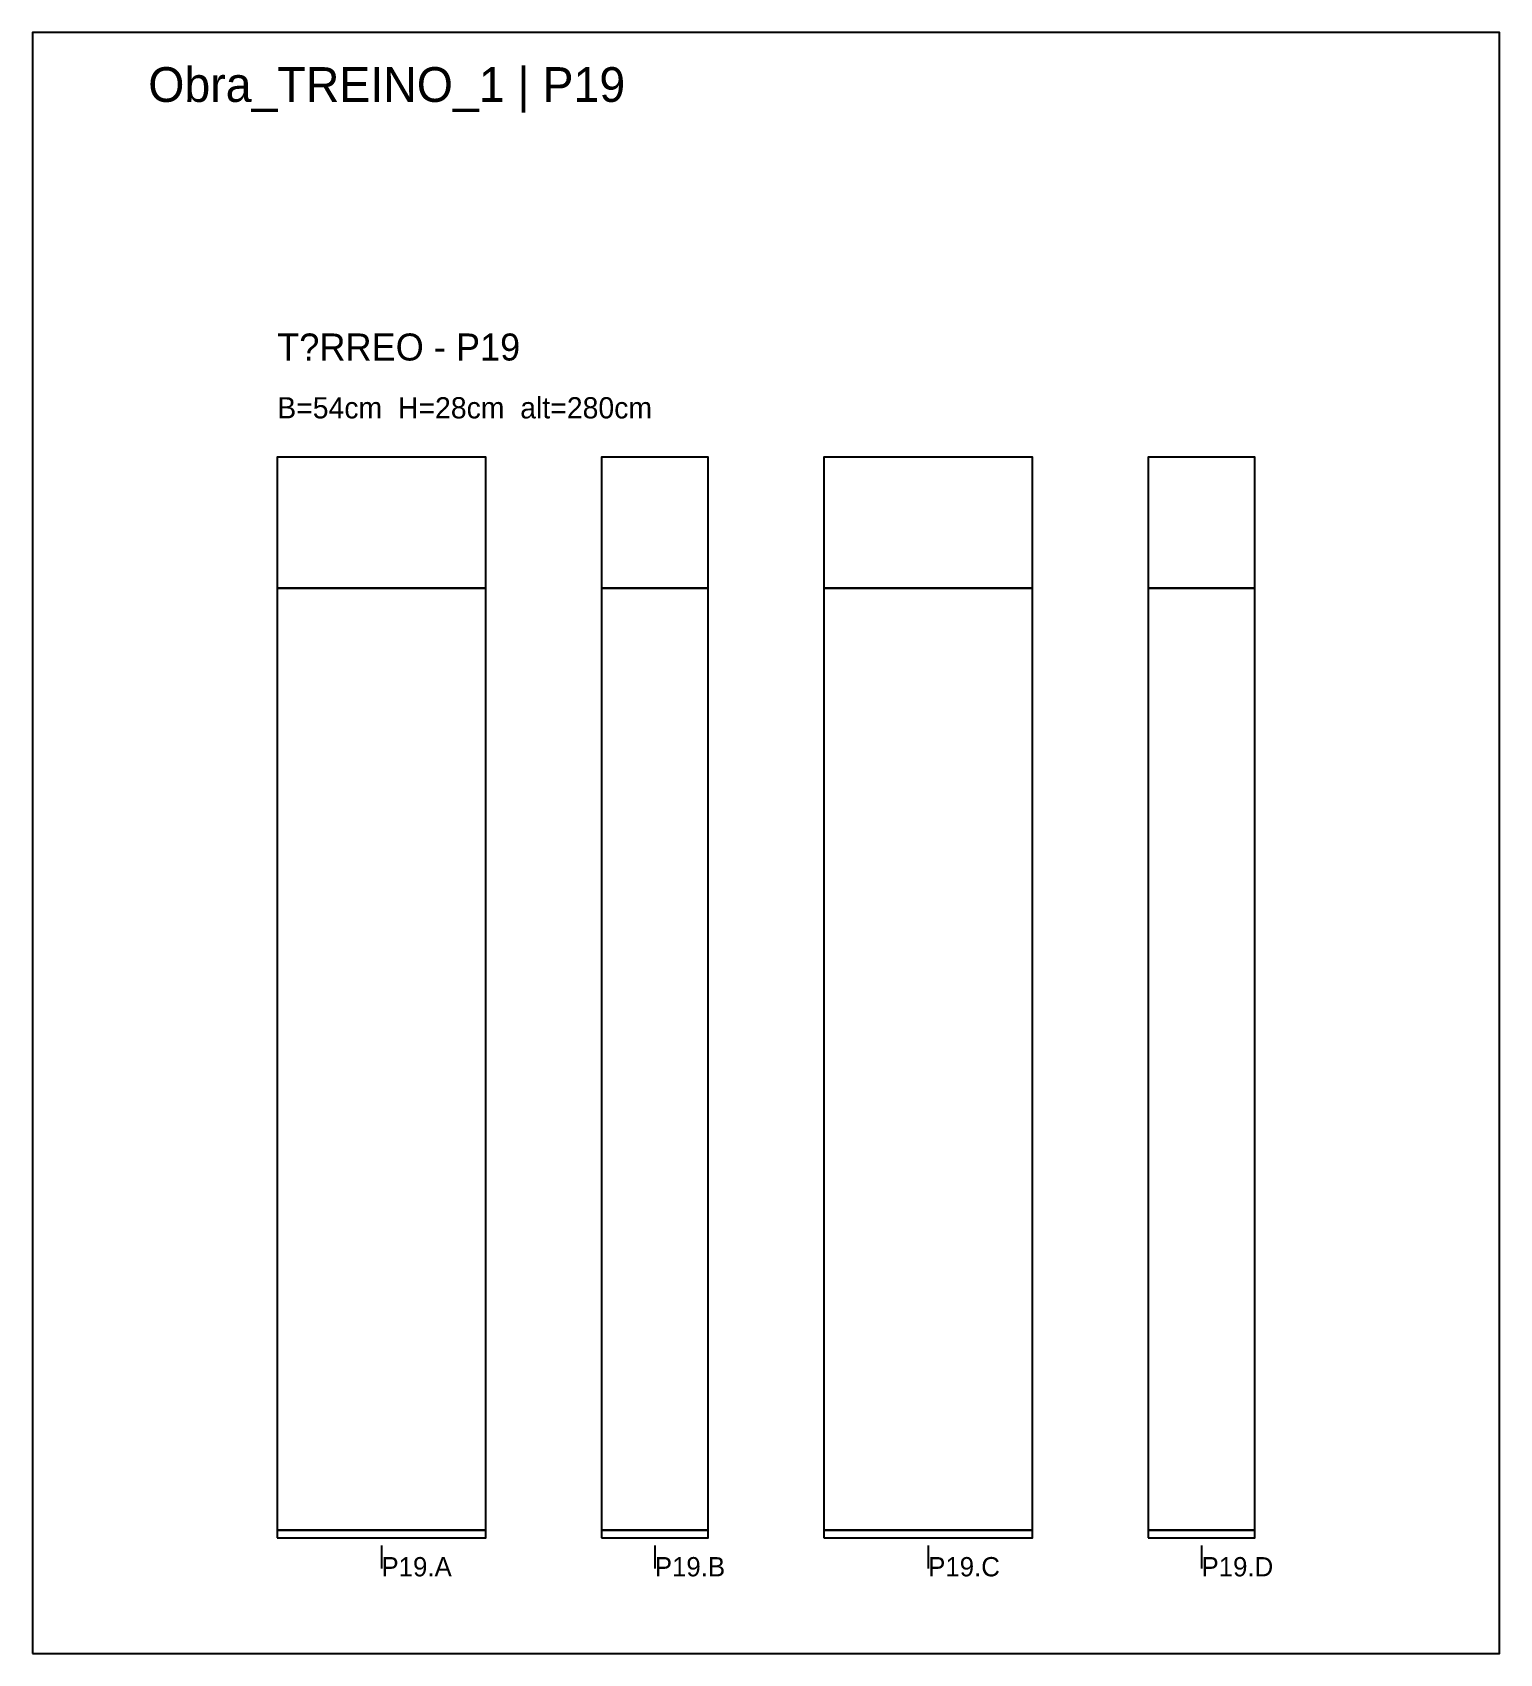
# Model space of a CAD drawing. Header units: metres. Extents: x 0 to 19000, y -21000 to 0.
# Drawn here: x 7600 to 11400, y -8400 to -4200 of the extents above; entities that cross this region are included whole.
import ezdxf

# ---------------------------------------------------------------- set-up
doc = ezdxf.new("R2010")
doc.units = ezdxf.units.M
for name, color, linetype in [('CELL_BORDER', 8, 'Continuous'), ('COTA', 3, 'Continuous'), ('Cota Secao (2x)', 3, 'Continuous'), ('LABEL_ID', 3, 'Continuous'), ('NOMENCLATURA', 1, 'Continuous'), ('Paineis', 7, 'Continuous'), ('Texto Secao', 2, 'Continuous')]:
    doc.layers.add(name, color=color, linetype=linetype)

msp = doc.modelspace()

# ---------------------------------------------------------------- texts
at = {"layer": 'Cota Secao (2x)'}
msp.add_text('B=54cm  H=28cm  alt=280cm', height=55, dxfattribs=at).set_placement((8234, -5200))
at = {"layer": 'LABEL_ID'}
msp.add_text('Obra_TREINO_1 | P19', height=90, dxfattribs=at).set_placement((7900, -4380))
at = {"layer": 'NOMENCLATURA'}
msp.add_text('T?RREO - P19', height=70, dxfattribs=at).set_placement((8234, -5050))
at = {"layer": 'Texto Secao'}
for s, p in [('P19.A', (8504, -8200)), ('P19.B', (9212, -8200)), ('P19.C', (9920, -8200)), ('P19.D', (10628, -8200))]:
    msp.add_text(s, height=50, dxfattribs=at).set_placement(p)

# ---------------------------------------------------------------- linework, layer by layer
at = {"layer": 'CELL_BORDER'}
msp.add_lwpolyline([(7600, -8400), (11400, -8400), (11400, -4200), (7600, -4200)], close=True, dxfattribs=at)
at = {"layer": 'COTA'}
for p, q in [((8504, -8120), (8504, -8180)), ((9212, -8120), (9212, -8180)), ((9920, -8120), (9920, -8180)), ((10628, -8120), (10628, -8180))]:
    msp.add_line(p, q, dxfattribs=at)
at = {"layer": 'Paineis'}
for points in [[(8234, -5640), (8774, -5640), (8774, -5300), (8234, -5300)], [(9074, -5640), (9350, -5640), (9350, -5300), (9074, -5300)], [(9650, -5640), (10190, -5640), (10190, -5300), (9650, -5300)], [(10490, -5640), (10766, -5640), (10766, -5300), (10490, -5300)], [(8234, -8080), (8774, -8080), (8774, -5640), (8234, -5640)], [(9074, -8080), (9350, -8080), (9350, -5640), (9074, -5640)], [(9650, -8080), (10190, -8080), (10190, -5640), (9650, -5640)], [(10490, -8080), (10766, -8080), (10766, -5640), (10490, -5640)], [(8234, -8100), (8774, -8100), (8774, -8080), (8234, -8080)], [(9074, -8100), (9350, -8100), (9350, -8080), (9074, -8080)], [(9650, -8100), (10190, -8100), (10190, -8080), (9650, -8080)], [(10490, -8100), (10766, -8100), (10766, -8080), (10490, -8080)]]:
    msp.add_lwpolyline(points, close=True, dxfattribs=at)

msp.set_redraw_order([(e.dxf.handle, doc.entitydb.next_handle()) for e in msp.query("TEXT MTEXT ATTDEF DIMENSION ARC_DIMENSION")])  # texts and dimensions are drawn at this point

doc.saveas('drawing.dxf')
